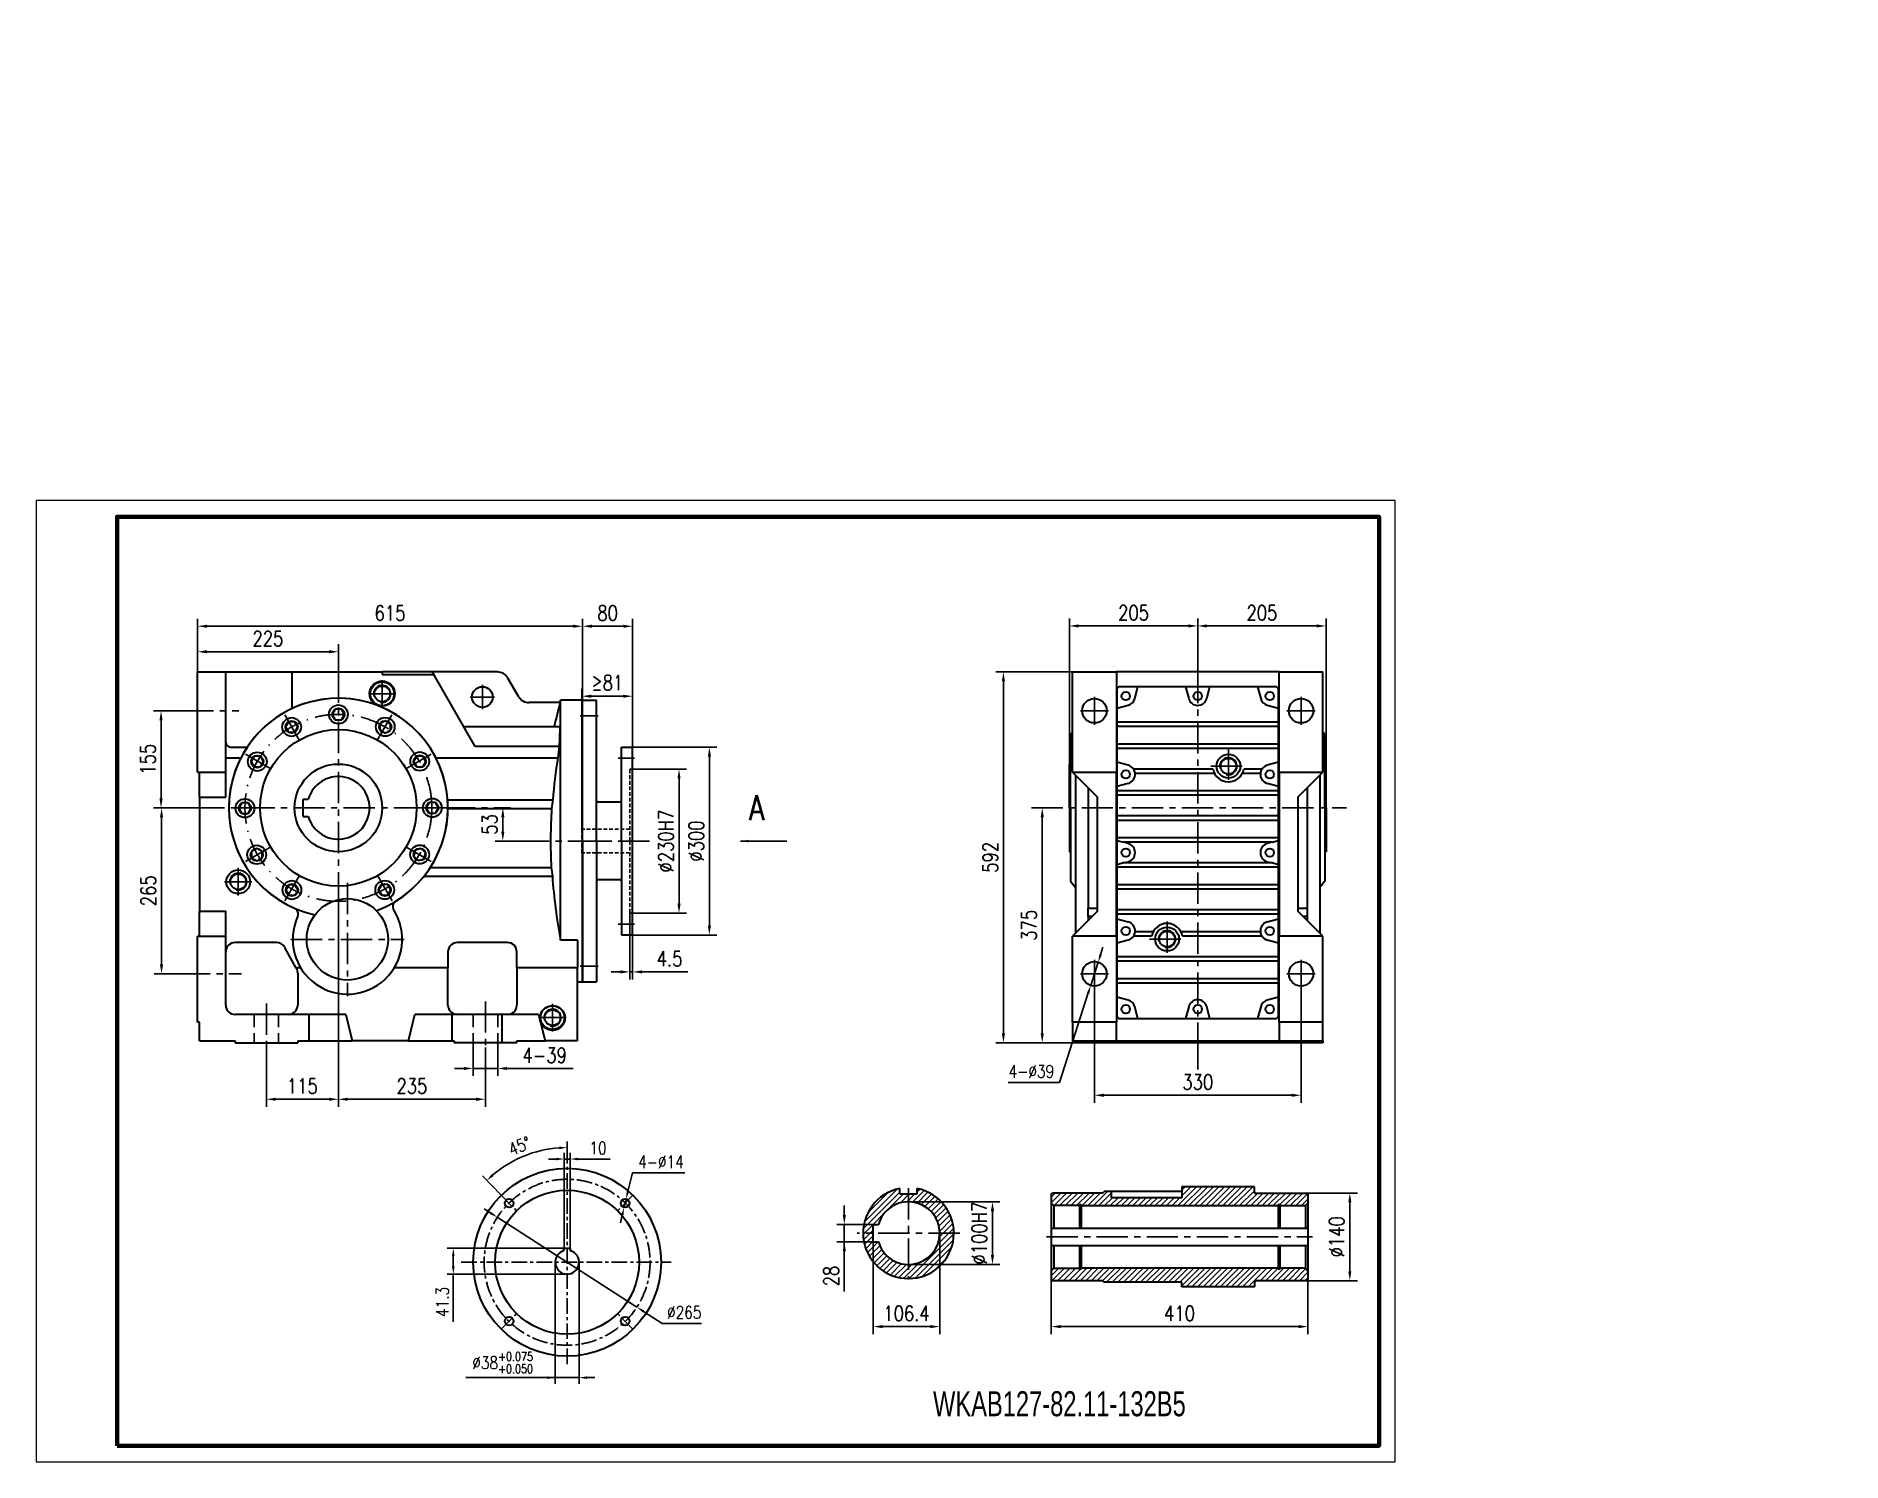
# Model space of a CAD drawing. Header units: millimetres. Extents: x -1466 to 2473, y 1396 to 8593.
# Drawn here: x -411 to 2473, y 1396 to 3673 of the extents above; entities outside this region: 1.
import ezdxf

# ---------------------------------------------------------------- set-up
doc = ezdxf.new("R2010")
doc.units = ezdxf.units.MM
doc.header["$LTSCALE"] = 40
for name, pattern in [('ACAD_ISO10W100', [18.5, 12, -3, 0.5, -3]), ('CENTER', [2, 1.25, -0.25, 0.25, -0.25]), ('DASHED', [0.75, 0.5, -0.25]), ('EB_DASHDOT', [39, 30, -3, 3, -3])]:
    doc.linetypes.add(name, pattern=pattern)
doc.layers.get('0').update_dxf_attribs({"lineweight": 35})
for name, color, linetype, lineweight in [('1轮廓实线层', 7, 'Continuous', 35), ('CAXA1', 1, 'EB_DASHDOT', 25), ('图眶', 5, 'Continuous', 80), ('细实线', 4, 'Continuous', 20)]:
    doc.layers.add(name, color=color, linetype=linetype, lineweight=lineweight)
for name, color, linetype in [('2细线层', 4, 'Continuous'), ('3中心线层', 1, 'CENTER'), ('4虚线层', 6, 'DASHED'), ('5剖面线层', 2, 'Continuous'), ('7标注层', 4, 'Continuous'), ('CAXA0', 7, 'Continuous')]:
    doc.layers.add(name, color=color, linetype=linetype)
doc.styles.add('PC_TEXTSTYLE', font='romans.shx', dxfattribs={"width": 0.8, "bigfont": 'hzfs.shx'})
doc.styles.get("Standard").update_dxf_attribs({"font": 'thenor.shx', "width": 0.707, "bigfont": 'hztxt.shx'})
doc.styles.add('TH_GBDIM', font='romans.shx', dxfattribs={"width": 0.8, "bigfont": 'gbcbig.shx'})
doc.dimstyles.new('TH_GBDIM', dxfattribs={"dimscale": 3.5, "dimtxt": 4, "dimasz": 2.5, "dimexe": 2, "dimexo": 0, "dimgap": 1.5, "dimtad": 1, "dimdec": 1, "dimdsep": 46, "dimtxsty": 'TH_GBDIM', "dimcen": 2.5, "dimclrd": 130, "dimclre": 130, "dimclrt": 3, "dimadec": 0, "dimazin": 0, "dimtfac": 0.714286, "dimtdec": 1, "dimtmove": 0, "dimatfit": 3, "dimfxl": 1, "dimtolj": 1, "dimtzin": 0, "dimlwd": -1, "dimlwe": -1, "dimarcsym": 0})

msp = doc.modelspace()

# ---------------------------------------------------------------- texts
at = {"layer": '2细线层', "insert": (727.04, 2460.64), "char_height": 40, "width": 61.3812, "attachment_point": 1, "style": 'PC_TEXTSTYLE'}
msp.add_mtext('A', dxfattribs=at)
at = {"layer": '4虚线层', "color": 3, "insert": (-1465.97, 8592.95), "char_height": 12.25, "width": 234.6183, "attachment_point": 1, "style": 'TH_GBDIM'}
msp.add_mtext('\\A1;  ', dxfattribs=at)
at = {"layer": '7标注层', "color": 3, "ltscale": 5, "char_height": 14, "width": 11.2, "attachment_point": 1, "style": 'PC_TEXTSTYLE'}
for insert in [(1404.22, 3672.83), (1404.22, 3672.83), (2413.07, 3639.81), (2413.07, 3639.81), (2472.77, 2428.76), (2472.77, 2428.76)]:
    msp.add_mtext('\\Fromans.shx,gbcbig.shx;\\W0.8000000000;\\T1.0000000000;\\o\\l', dxfattribs=dict(at, insert=insert))
at = {"layer": '7标注层', "insert": (1021.17, 1509.07), "char_height": 40, "width": 801.9925, "attachment_point": 1}
msp.add_mtext('{\\fSystem|b0|i0|c134|p34;WKAB127-82.11-132B5\\P}', dxfattribs=at)

# ---------------------------------------------------------------- blocks, each defined once
blk = doc.blocks.new('*D32')
at = {"layer": '7标注层', "color": 130}
for p, q in [((-160.3, 2440.5), (-223, 2440.5)), ((-211, 2425.5), (-211, 2190.5)), ((-153.6, 2175.5), (-223, 2175.5))]:
    blk.add_line(p, q, dxfattribs=at)
for points in [[(-208.5, 2425.5), (-213.5, 2425.5), (-211, 2440.5)], [(-213.5, 2190.5), (-208.5, 2190.5), (-211, 2175.5)]]:
    blk.add_solid(points, dxfattribs=at)
at = {"layer": 'Defpoints', "color": 0}
for p in [(-160.3, 2440.5), (-211, 2175.5), (-153.6, 2175.5)]:
    blk.add_point(p, dxfattribs=at)
at = {"layer": '7标注层', "color": 3, "insert": (-232, 2308), "char_height": 24, "attachment_point": 5, "rotation": 90, "style": 'TH_GBDIM'}
blk.add_mtext('\\A1;265', dxfattribs=at)
blk = doc.blocks.new('*D33')
at = {"layer": '7标注层', "color": 130}
for p, q in [((-178, 2595.5), (-223.8, 2595.5)), ((-211.8, 2580.5), (-211.8, 2455.5)), ((-160.3, 2440.5), (-223.8, 2440.5))]:
    blk.add_line(p, q, dxfattribs=at)
for points in [[(-209.3, 2580.5), (-214.3, 2580.5), (-211.8, 2595.5)], [(-214.3, 2455.5), (-209.3, 2455.5), (-211.8, 2440.5)]]:
    blk.add_solid(points, dxfattribs=at)
at = {"layer": 'Defpoints', "color": 0}
for p in [(-178, 2595.5), (-211.8, 2440.5), (-160.3, 2440.5)]:
    blk.add_point(p, dxfattribs=at)
at = {"layer": '7标注层', "color": 3, "insert": (-232.8, 2518), "char_height": 24, "attachment_point": 5, "rotation": 90, "style": 'TH_GBDIM'}
blk.add_mtext('\\A1;155', dxfattribs=at)
blk = doc.blocks.new('*D34')
at = {"layer": '7标注层', "color": 130}
for p, q in [((-153.6, 2657.5), (-153.6, 2701.8)), ((-138.6, 2689.8), (56.4, 2689.8)), ((71.4, 2657.5), (71.4, 2701.8))]:
    blk.add_line(p, q, dxfattribs=at)
for points in [[(-138.6, 2692.3), (-138.6, 2687.3), (-153.6, 2689.8)], [(56.4, 2687.3), (56.4, 2692.3), (71.4, 2689.8)]]:
    blk.add_solid(points, dxfattribs=at)
at = {"layer": 'Defpoints', "color": 0}
for p in [(71.4, 2689.8), (-153.6, 2657.5), (71.4, 2657.5)]:
    blk.add_point(p, dxfattribs=at)
at = {"layer": '7标注层', "color": 3, "insert": (-41.1, 2710.8), "char_height": 24, "attachment_point": 5, "style": 'TH_GBDIM'}
blk.add_mtext('\\A1;225', dxfattribs=at)
blk = doc.blocks.new('*D37')
at = {"layer": '7标注层', "color": 130}
for p, q in [((1239, 2510.5), (1239, 2743)), ((1444, 2657.5), (1444, 2743)), ((1254, 2731), (1429, 2731))]:
    blk.add_line(p, q, dxfattribs=at)
for points in [[(1254, 2733.5), (1254, 2728.5), (1239, 2731)], [(1429, 2728.5), (1429, 2733.5), (1444, 2731)]]:
    blk.add_solid(points, dxfattribs=at)
at = {"layer": 'Defpoints', "color": 0}
for p in [(1444, 2731), (1444, 2657.5), (1239, 2510.5)]:
    blk.add_point(p, dxfattribs=at)
at = {"layer": '7标注层', "color": 3, "insert": (1341.5, 2752), "char_height": 24, "attachment_point": 5, "style": 'TH_GBDIM'}
blk.add_mtext('\\A1;205', dxfattribs=at)
blk = doc.blocks.new('*D36')
at = {"layer": '7标注层', "color": 130}
for p, q in [((1444, 2657.5), (1444, 2743)), ((1649, 2510.5), (1649, 2743)), ((1459, 2731), (1634, 2731))]:
    blk.add_line(p, q, dxfattribs=at)
for points in [[(1459, 2733.5), (1459, 2728.5), (1444, 2731)], [(1634, 2728.5), (1634, 2733.5), (1649, 2731)]]:
    blk.add_solid(points, dxfattribs=at)
at = {"layer": 'Defpoints', "color": 0}
for p in [(1649, 2731), (1444, 2657.5), (1649, 2510.5)]:
    blk.add_point(p, dxfattribs=at)
at = {"layer": '7标注层', "color": 3, "insert": (1546.5, 2752), "char_height": 24, "attachment_point": 5, "style": 'TH_GBDIM'}
blk.add_mtext('\\A1;205', dxfattribs=at)
blk = doc.blocks.new('*D45')
at = {"layer": '7标注层', "color": 130}
for p, q in [((324.5, 2440.5), (346.1, 2440.5)), ((334.1, 2425.5), (334.1, 2402.5)), ((358.1, 2387.5), (322.1, 2387.5))]:
    blk.add_line(p, q, dxfattribs=at)
for points in [[(336.6, 2425.5), (331.6, 2425.5), (334.1, 2440.5)], [(331.6, 2402.5), (336.6, 2402.5), (334.1, 2387.5)]]:
    blk.add_solid(points, dxfattribs=at)
at = {"layer": 'Defpoints', "color": 0}
for p in [(324.5, 2440.5), (334.1, 2387.5), (358.1, 2387.5)]:
    blk.add_point(p, dxfattribs=at)
at = {"layer": '7标注层', "color": 3, "insert": (313.1, 2414), "char_height": 24, "attachment_point": 5, "rotation": 90, "style": 'TH_GBDIM'}
blk.add_mtext('\\A1;53', dxfattribs=at)
blk = doc.blocks.new('*D46')
at = {"layer": '7标注层', "color": 130}
for p, q in [((-153.6, 2657.5), (-153.6, 2742.5)), ((461.4, 2612.5), (461.4, 2742.5)), ((-138.6, 2730.5), (446.4, 2730.5))]:
    blk.add_line(p, q, dxfattribs=at)
for points in [[(-138.6, 2733), (-138.6, 2728), (-153.6, 2730.5)], [(446.4, 2728), (446.4, 2733), (461.4, 2730.5)]]:
    blk.add_solid(points, dxfattribs=at)
at = {"layer": 'Defpoints', "color": 0}
for p in [(461.4, 2730.5), (-153.6, 2657.5), (461.4, 2612.5)]:
    blk.add_point(p, dxfattribs=at)
at = {"layer": '7标注层', "color": 3, "insert": (153.9, 2751.5), "char_height": 24, "attachment_point": 5, "style": 'TH_GBDIM'}
blk.add_mtext('\\A1;615', dxfattribs=at)
blk = doc.blocks.new('*D62')
at = {"layer": '7标注层', "color": 130}
for p, q in [((1279, 2162), (1279, 1969.6)), ((1609, 2153.5), (1609, 1969.6)), ((1594, 1981.6), (1294, 1981.6))]:
    blk.add_line(p, q, dxfattribs=at)
for points in [[(1294, 1984.1), (1294, 1979.1), (1279, 1981.6)], [(1594, 1979.1), (1594, 1984.1), (1609, 1981.6)]]:
    blk.add_solid(points, dxfattribs=at)
at = {"layer": 'Defpoints', "color": 0}
for p in [(1279, 2162), (1609, 2153.5), (1279, 1981.6)]:
    blk.add_point(p, dxfattribs=at)
at = {"layer": '7标注层', "color": 3, "insert": (1444, 2002.6), "char_height": 24, "attachment_point": 5, "style": 'TH_GBDIM'}
blk.add_mtext('\\A1;330', dxfattribs=at)
blk = doc.blocks.new('*D74')
at = {"layer": '7标注层', "color": 130}
for p, q in [((71.4, 2288), (71.4, 1963.2)), ((-43.6, 2065.5), (-43.6, 1963.2)), ((-28.6, 1975.2), (56.4, 1975.2))]:
    blk.add_line(p, q, dxfattribs=at)
for points in [[(-28.6, 1977.7), (-28.6, 1972.7), (-43.6, 1975.2)], [(56.4, 1972.7), (56.4, 1977.7), (71.4, 1975.2)]]:
    blk.add_solid(points, dxfattribs=at)
at = {"layer": 'Defpoints', "color": 0}
for p in [(71.4, 2288), (-43.6, 2065.5), (71.4, 1975.2)]:
    blk.add_point(p, dxfattribs=at)
at = {"layer": '7标注层', "color": 3, "insert": (13.9, 1996.2), "char_height": 24, "attachment_point": 5, "style": 'TH_GBDIM'}
blk.add_mtext('\\A1;115', dxfattribs=at)
blk = doc.blocks.new('*D75')
at = {"layer": '7标注层', "color": 130}
for p, q in [((71.4, 2288), (71.4, 1963.2)), ((306.4, 2057.8), (306.4, 1963.2)), ((86.4, 1975.2), (291.4, 1975.2))]:
    blk.add_line(p, q, dxfattribs=at)
for points in [[(86.4, 1977.7), (86.4, 1972.7), (71.4, 1975.2)], [(291.4, 1972.7), (291.4, 1977.7), (306.4, 1975.2)]]:
    blk.add_solid(points, dxfattribs=at)
at = {"layer": 'Defpoints', "color": 0}
for p in [(71.4, 2288), (306.4, 2057.8), (306.4, 1975.2)]:
    blk.add_point(p, dxfattribs=at)
at = {"layer": '7标注层', "color": 3, "insert": (188.9, 1996.2), "char_height": 24, "attachment_point": 5, "style": 'TH_GBDIM'}
blk.add_mtext('\\A1;235', dxfattribs=at)
blk = doc.blocks.new('*D155')
at = {"layer": '7标注层', "color": 130}
for p, q in [((286.9, 2065.5), (286.9, 2012.4)), ((325.9, 2065.5), (325.9, 2012.4)), ((271.9, 2024.4), (256.9, 2024.4)), ((286.9, 2024.4), (325.9, 2024.4)), ((340.9, 2024.4), (446.2, 2024.4))]:
    blk.add_line(p, q, dxfattribs=at)
for points in [[(271.9, 2021.9), (271.9, 2026.9), (286.9, 2024.4)], [(340.9, 2026.9), (340.9, 2021.9), (325.9, 2024.4)]]:
    blk.add_solid(points, dxfattribs=at)
at = {"layer": 'Defpoints', "color": 0}
for p in [(286.9, 2065.5), (325.9, 2065.5), (325.9, 2024.4)]:
    blk.add_point(p, dxfattribs=at)
at = {"layer": '7标注层', "color": 3, "insert": (401, 2045.4), "char_height": 24, "attachment_point": 5, "style": 'TH_GBDIM'}
blk.add_mtext('\\A1;4-39{}{{\\H0.7x;}{}}', dxfattribs=at)
blk = doc.blocks.new('*D157')
at = {"layer": '7标注层', "color": 130}
for p, q in [((1244, 2657.5), (1121.6, 2657.5)), ((1133.6, 2642.5), (1133.6, 2080.5)), ((1244, 2065.5), (1121.6, 2065.5))]:
    blk.add_line(p, q, dxfattribs=at)
for points in [[(1136.1, 2642.5), (1131.1, 2642.5), (1133.6, 2657.5)], [(1131.1, 2080.5), (1136.1, 2080.5), (1133.6, 2065.5)]]:
    blk.add_solid(points, dxfattribs=at)
at = {"layer": 'Defpoints', "color": 0}
for p in [(1244, 2657.5), (1133.6, 2065.5), (1244, 2065.5)]:
    blk.add_point(p, dxfattribs=at)
at = {"layer": '7标注层', "color": 3, "insert": (1112.6, 2361.5), "char_height": 24, "attachment_point": 5, "rotation": 90, "style": 'TH_GBDIM'}
blk.add_mtext('\\A1;592', dxfattribs=at)
blk = doc.blocks.new('*D158')
at = {"layer": '7标注层', "color": 130}
for p, q in [((1178.6, 2440.5), (1207.6, 2440.5)), ((1195.6, 2425.5), (1195.6, 2080.5)), ((1245, 2065.5), (1183.6, 2065.5))]:
    blk.add_line(p, q, dxfattribs=at)
for points in [[(1198.1, 2425.5), (1193.1, 2425.5), (1195.6, 2440.5)], [(1193.1, 2080.5), (1198.1, 2080.5), (1195.6, 2065.5)]]:
    blk.add_solid(points, dxfattribs=at)
at = {"layer": 'Defpoints', "color": 0}
for p in [(1178.6, 2440.5), (1195.6, 2065.5), (1245, 2065.5)]:
    blk.add_point(p, dxfattribs=at)
at = {"layer": '7标注层', "color": 3, "insert": (1174.6, 2253), "char_height": 24, "attachment_point": 5, "rotation": 90, "style": 'TH_GBDIM'}
blk.add_mtext('\\A1;375', dxfattribs=at)
blk = doc.blocks.new('*D191')
at = {"layer": '7标注层', "color": 130, "ltscale": 7}
for p, q in [((879.5, 1790.5), (879.5, 1805.5)), ((934, 1775.5), (867.5, 1775.5)), ((879.5, 1775.5), (879.5, 1747.5)), ((933.6, 1747.5), (867.5, 1747.5)), ((879.5, 1747.5), (879.5, 1668.4)), ((879.5, 1732.5), (879.5, 1717.5))]:
    blk.add_line(p, q, dxfattribs=at)
at = {"layer": '7标注层', "color": 130}
for points in [[(877, 1790.5), (882, 1790.5), (879.5, 1775.5)], [(882, 1732.5), (877, 1732.5), (879.5, 1747.5)]]:
    blk.add_solid(points, dxfattribs=at)
at = {"layer": 'Defpoints', "color": 0}
for p in [(934, 1775.5), (879.5, 1747.5), (933.6, 1747.5)]:
    blk.add_point(p, dxfattribs=at)
at = {"layer": '7标注层', "color": 3, "insert": (858.5, 1692.9), "char_height": 24, "attachment_point": 5, "rotation": 90, "style": 'TH_GBDIM'}
blk.add_mtext('\\A1;28{}{}', dxfattribs=at)
blk = doc.blocks.new('*D192')
at = {"layer": '7标注层', "color": 130}
for p, q in [((982, 1811.5), (1128.1, 1811.5)), ((1116.1, 1796.5), (1116.1, 1726.5)), ((982, 1711.5), (1128.1, 1711.5))]:
    blk.add_line(p, q, dxfattribs=at)
for points in [[(1118.6, 1796.5), (1113.6, 1796.5), (1116.1, 1811.5)], [(1113.6, 1726.5), (1118.6, 1726.5), (1116.1, 1711.5)]]:
    blk.add_solid(points, dxfattribs=at)
at = {"layer": 'Defpoints', "color": 0}
for p in [(982, 1811.5), (982, 1711.5), (1116.1, 1711.5)]:
    blk.add_point(p, dxfattribs=at)
at = {"layer": '7标注层', "color": 3, "insert": (1095.1, 1761.5), "char_height": 24, "attachment_point": 5, "rotation": 90, "style": 'TH_GBDIM'}
blk.add_mtext('\\A1;%%c100{}{H7}', dxfattribs=at)
blk = doc.blocks.new('*D270')
at = {"layer": '7标注层', "color": 130}
for p, q in [((1032, 1761.5), (1032, 1600.2)), ((925.6, 1748.4), (925.6, 1600.2)), ((940.6, 1612.2), (1017, 1612.2))]:
    blk.add_line(p, q, dxfattribs=at)
for points in [[(940.6, 1614.7), (940.6, 1609.7), (925.6, 1612.2)], [(1017, 1609.7), (1017, 1614.7), (1032, 1612.2)]]:
    blk.add_solid(points, dxfattribs=at)
at = {"layer": 'Defpoints', "color": 0}
for p in [(1032, 1761.5), (925.6, 1748.4), (1032, 1612.2)]:
    blk.add_point(p, dxfattribs=at)
at = {"layer": '7标注层', "color": 3, "insert": (978.8, 1633.2), "char_height": 24, "attachment_point": 5, "style": 'TH_GBDIM'}
blk.add_mtext('\\A1;106.4{}{{\\H0.7x;}{}}', dxfattribs=at)
blk = doc.blocks.new('*D194')
at = {"layer": '7标注层', "color": 130}
for p, q in [((1617.9, 1825.5), (1698.9, 1825.5)), ((1686.9, 1810.5), (1686.9, 1700.5)), ((1617.9, 1685.5), (1698.9, 1685.5))]:
    blk.add_line(p, q, dxfattribs=at)
for points in [[(1689.4, 1810.5), (1684.4, 1810.5), (1686.9, 1825.5)], [(1684.4, 1700.5), (1689.4, 1700.5), (1686.9, 1685.5)]]:
    blk.add_solid(points, dxfattribs=at)
at = {"layer": 'Defpoints', "color": 0}
for p in [(1617.9, 1825.5), (1617.9, 1685.5), (1686.9, 1685.5)]:
    blk.add_point(p, dxfattribs=at)
at = {"layer": '7标注层', "color": 3, "insert": (1665.9, 1755.5), "char_height": 24, "attachment_point": 5, "rotation": 90, "style": 'TH_GBDIM'}
blk.add_mtext('\\A1;%%c140{}{}', dxfattribs=at)
blk = doc.blocks.new('*D195')
at = {"layer": '7标注层', "color": 130}
for p, q in [((1209.9, 1687.5), (1209.9, 1600.2)), ((1619.9, 1687.5), (1619.9, 1600.2)), ((1224.9, 1612.2), (1604.9, 1612.2))]:
    blk.add_line(p, q, dxfattribs=at)
for points in [[(1224.9, 1614.7), (1224.9, 1609.7), (1209.9, 1612.2)], [(1604.9, 1609.7), (1604.9, 1614.7), (1619.9, 1612.2)]]:
    blk.add_solid(points, dxfattribs=at)
at = {"layer": 'Defpoints', "color": 0}
for p in [(1209.9, 1687.5), (1619.9, 1687.5), (1619.9, 1612.2)]:
    blk.add_point(p, dxfattribs=at)
at = {"layer": '7标注层', "color": 3, "insert": (1414.9, 1633.2), "char_height": 24, "attachment_point": 5, "style": 'TH_GBDIM'}
blk.add_mtext('\\A1;410{}{}', dxfattribs=at)
blk = doc.blocks.new('*U222')
at = {"layer": '1轮廓实线层'}
for p, q in [((-4.9, 8.5), (-9.8, 0)), ((4.9, 8.5), (-4.9, 8.5)), ((9.8, 0), (4.9, 8.5)), ((4.9, -8.5), (9.8, 0)), ((-9.8, 0), (-4.9, -8.5)), ((-4.9, -8.5), (4.9, -8.5))]:
    blk.add_line(p, q, dxfattribs=at)
for radius in [15, 9.81]:
    blk.add_circle((0, 0), radius, dxfattribs=at)
blk = doc.blocks.new('*U223')
at = {"layer": '1轮廓实线层'}
for p, q in [((-4.9, 8.5), (-9.8, 0)), ((4.9, 8.5), (-4.9, 8.5)), ((9.8, 0), (4.9, 8.5)), ((4.9, -8.5), (9.8, 0)), ((-9.8, 0), (-4.9, -8.5)), ((-4.9, -8.5), (4.9, -8.5))]:
    blk.add_line(p, q, dxfattribs=at)
for radius in [15, 9.81]:
    blk.add_circle((0, 0), radius, dxfattribs=at)
blk = doc.blocks.new('*U224')
at = {"layer": '1轮廓实线层'}
for p, q in [((0, 9.8), (-8.5, 4.9)), ((-8.5, 4.9), (-8.5, -4.9)), ((8.5, 4.9), (0, 9.8)), ((8.5, -4.9), (8.5, 4.9)), ((-8.5, -4.9), (0, -9.8)), ((0, -9.8), (8.5, -4.9))]:
    blk.add_line(p, q, dxfattribs=at)
for radius in [15, 9.81]:
    blk.add_circle((0, 0), radius, dxfattribs=at)
blk = doc.blocks.new('*U225')
at = {"layer": '1轮廓实线层'}
for p, q in [((-4.9, 8.5), (-9.8, 0)), ((4.9, 8.5), (-4.9, 8.5)), ((9.8, 0), (4.9, 8.5)), ((4.9, -8.5), (9.8, 0)), ((-9.8, 0), (-4.9, -8.5)), ((-4.9, -8.5), (4.9, -8.5))]:
    blk.add_line(p, q, dxfattribs=at)
for radius in [15, 9.81]:
    blk.add_circle((0, 0), radius, dxfattribs=at)
blk = doc.blocks.new('*U226')
at = {"layer": '1轮廓实线层'}
for p, q in [((-4.9, 8.5), (-9.8, 0)), ((4.9, 8.5), (-4.9, 8.5)), ((9.8, 0), (4.9, 8.5)), ((4.9, -8.5), (9.8, 0)), ((-9.8, 0), (-4.9, -8.5)), ((-4.9, -8.5), (4.9, -8.5))]:
    blk.add_line(p, q, dxfattribs=at)
for radius in [15, 9.81]:
    blk.add_circle((0, 0), radius, dxfattribs=at)
blk = doc.blocks.new('*U227')
at = {"layer": '1轮廓实线层'}
for p, q in [((-7.1, 6.8), (-9.4, -2.8)), ((2.3, 9.5), (-7.1, 6.8)), ((9.4, 2.8), (2.3, 9.5)), ((7.1, -6.8), (9.4, 2.8)), ((-9.4, -2.8), (-2.3, -9.5)), ((-2.3, -9.5), (7.1, -6.8))]:
    blk.add_line(p, q, dxfattribs=at)
for radius in [15, 9.81]:
    blk.add_circle((0, 0), radius, dxfattribs=at)
blk = doc.blocks.new('*U228')
at = {"layer": '1轮廓实线层'}
for p, q in [((-4.9, 8.5), (-9.8, 0)), ((4.9, 8.5), (-4.9, 8.5)), ((9.8, 0), (4.9, 8.5)), ((4.9, -8.5), (9.8, 0)), ((-9.8, 0), (-4.9, -8.5)), ((-4.9, -8.5), (4.9, -8.5))]:
    blk.add_line(p, q, dxfattribs=at)
for radius in [15, 9.81]:
    blk.add_circle((0, 0), radius, dxfattribs=at)
blk = doc.blocks.new('*U229')
at = {"layer": '1轮廓实线层'}
for p, q in [((-4.9, 8.5), (-9.8, 0)), ((4.9, 8.5), (-4.9, 8.5)), ((9.8, 0), (4.9, 8.5)), ((4.9, -8.5), (9.8, 0)), ((-9.8, 0), (-4.9, -8.5)), ((-4.9, -8.5), (4.9, -8.5))]:
    blk.add_line(p, q, dxfattribs=at)
for radius in [15, 9.81]:
    blk.add_circle((0, 0), radius, dxfattribs=at)
blk = doc.blocks.new('*U230')
at = {"layer": '1轮廓实线层'}
for p, q in [((-8.2, 5.4), (-8.7, -4.4)), ((0.5, 9.8), (-8.2, 5.4)), ((8.7, 4.4), (0.5, 9.8)), ((8.2, -5.4), (8.7, 4.4)), ((-8.7, -4.4), (-0.5, -9.8)), ((-0.5, -9.8), (8.2, -5.4))]:
    blk.add_line(p, q, dxfattribs=at)
for radius in [15, 9.81]:
    blk.add_circle((0, 0), radius, dxfattribs=at)
blk = doc.blocks.new('*U231')
at = {"layer": '1轮廓实线层'}
for p, q in [((-4.9, 8.5), (-9.8, 0)), ((4.9, 8.5), (-4.9, 8.5)), ((9.8, 0), (4.9, 8.5)), ((4.9, -8.5), (9.8, 0)), ((-9.8, 0), (-4.9, -8.5)), ((-4.9, -8.5), (4.9, -8.5))]:
    blk.add_line(p, q, dxfattribs=at)
for radius in [15, 9.81]:
    blk.add_circle((0, 0), radius, dxfattribs=at)
blk = doc.blocks.new('*U232')
at = {"layer": '1轮廓实线层'}
for p, q in [((-4.9, 8.5), (-9.8, 0)), ((4.9, 8.5), (-4.9, 8.5)), ((9.8, 0), (4.9, 8.5)), ((4.9, -8.5), (9.8, 0)), ((-9.8, 0), (-4.9, -8.5)), ((-4.9, -8.5), (4.9, -8.5))]:
    blk.add_line(p, q, dxfattribs=at)
for radius in [15, 9.81]:
    blk.add_circle((0, 0), radius, dxfattribs=at)
blk = doc.blocks.new('*D301')
at = {"layer": '2细线层', "color": 130}
for p, q in [((1285, 2194.1), (1273, 2157)), ((1288.8, 2206), (1292.6, 2217.9)), ((1223.2, 2002.2), (1269.2, 2145.1)), ((1141, 2002.2), (1223.2, 2002.2))]:
    blk.add_line(p, q, dxfattribs=at)
for points in [[(1286.8, 2206.6), (1290.8, 2205.4), (1285, 2194.1)], [(1271.1, 2144.4), (1267.2, 2145.7), (1273, 2157)]]:
    blk.add_solid(points, dxfattribs=at)
at = {"layer": 'Defpoints', "color": 0}
for p in [(1285, 2194.1), (1273, 2157)]:
    blk.add_point(p, dxfattribs=at)
at = {"layer": '2细线层', "color": 3, "insert": (1178.3, 2019.7), "char_height": 20, "attachment_point": 5, "style": 'TH_GBDIM'}
blk.add_mtext('\\A1;4-∅39{}{{\\H0.7x;}{}}', dxfattribs=at)
blk = doc.blocks.new('*D314')
at = {"layer": '7标注层', "color": 130}
for p, q in [((431.8, 1737.3), (245, 1737.3)), ((255, 1724.8), (255, 1708.5)), ((436.8, 1696), (245, 1696)), ((255, 1696), (255, 1619.7))]:
    blk.add_line(p, q, dxfattribs=at)
for points in [[(257.1, 1724.8), (252.9, 1724.8), (255, 1737.3)], [(252.9, 1708.5), (257.1, 1708.5), (255, 1696)]]:
    blk.add_solid(points, dxfattribs=at)
at = {"layer": 'Defpoints', "color": 0}
for p in [(431.8, 1737.3), (255, 1696), (436.8, 1696)]:
    blk.add_point(p, dxfattribs=at)
at = {"layer": '7标注层', "color": 3, "insert": (237.5, 1651.6), "char_height": 20, "attachment_point": 5, "rotation": 90, "style": 'TH_GBDIM'}
blk.add_mtext('\\A1;41.3{}{{\\H0.7x;}{}}', dxfattribs=at)
blk = doc.blocks.new('*D315')
at = {"layer": '7标注层', "color": 130}
for p, q in [((419.3, 1879.8), (406.8, 1879.8)), ((431.8, 1737.3), (431.8, 1889.8)), ((431.8, 1879.8), (441.8, 1879.8)), ((441.8, 1737.3), (441.8, 1889.8)), ((454.3, 1879.8), (505.4, 1879.8))]:
    blk.add_line(p, q, dxfattribs=at)
for points in [[(419.3, 1877.7), (419.3, 1881.9), (431.8, 1879.8)], [(454.3, 1881.9), (454.3, 1877.7), (441.8, 1879.8)]]:
    blk.add_solid(points, dxfattribs=at)
at = {"layer": 'Defpoints', "color": 0}
for p in [(441.8, 1879.8), (431.8, 1737.3), (441.8, 1737.3)]:
    blk.add_point(p, dxfattribs=at)
at = {"layer": '7标注层', "color": 3, "insert": (486.1, 1897.3), "char_height": 20, "attachment_point": 5, "style": 'TH_GBDIM'}
blk.add_mtext('\\A1;10', dxfattribs=at)
blk = doc.blocks.new('*D316')
at = {"layer": '7标注层', "color": 130}
for p, q in [((541.1, 1857.8), (533.9, 1828.1)), ((624.8, 1857.8), (541.1, 1857.8)), ((524.7, 1790.2), (521.8, 1778.1)), ((527.7, 1802.4), (530.9, 1816))]:
    blk.add_line(p, q, dxfattribs=at)
for points in [[(531.9, 1828.6), (535.9, 1827.6), (530.9, 1816)], [(526.7, 1789.7), (522.7, 1790.7), (527.7, 1802.4)]]:
    blk.add_solid(points, dxfattribs=at)
at = {"layer": 'Defpoints', "color": 0}
for p in [(527.7, 1802.4), (530.9, 1816)]:
    blk.add_point(p, dxfattribs=at)
at = {"layer": '7标注层', "color": 3, "insert": (586.7, 1875.3), "char_height": 20, "attachment_point": 5, "style": 'TH_GBDIM'}
blk.add_mtext('\\A1;4-∅14', dxfattribs=at)
blk = doc.blocks.new('_Closed')
at = {"color": 0, "linetype": 'ByBlock', "lineweight": -2}
for p, q in [((-1, 0.17), (0, 0)), ((-1, 0.17), (-1, -0.17)), ((0, 0), (-1, -0.17)), ((0, 0), (-1, 0))]:
    blk.add_line(p, q, dxfattribs=at)
blk = doc.blocks.new('*D317')
at = {"layer": '7标注层', "color": 130}
for p, q in [((314.8, 1793.4), (304.3, 1800.2)), ((325.3, 1786.7), (548.2, 1643.3)), ((588.4, 1617.4), (558.7, 1636.5)), ((651.6, 1617.4), (588.4, 1617.4))]:
    blk.add_line(p, q, dxfattribs=at)
for points in [[(313.7, 1791.7), (316, 1795.2), (325.3, 1786.7)], [(559.8, 1638.3), (557.6, 1634.8), (548.2, 1643.3)]]:
    blk.add_solid(points, dxfattribs=at)
at = {"layer": 'Defpoints', "color": 0}
for p in [(325.3, 1786.7), (548.2, 1643.3)]:
    blk.add_point(p, dxfattribs=at)
at = {"layer": '7标注层', "color": 3, "insert": (623.8, 1634.9), "char_height": 20, "attachment_point": 5, "style": 'TH_GBDIM'}
blk.add_mtext('\\A1;∅265', dxfattribs=at)
blk = doc.blocks.new('*D318')
at = {"layer": '7标注层', "color": 130}
for p, q in [((417.8, 1715), (417.8, 1520.7)), ((455.8, 1715), (455.8, 1520.7)), ((417.8, 1530.7), (274.8, 1530.7)), ((405.3, 1530.7), (392.8, 1530.7)), ((417.8, 1530.7), (455.8, 1530.7)), ((468.3, 1530.7), (480.8, 1530.7))]:
    blk.add_line(p, q, dxfattribs=at)
for points in [[(405.3, 1528.6), (405.3, 1532.8), (417.8, 1530.7)], [(468.3, 1532.8), (468.3, 1528.6), (455.8, 1530.7)]]:
    blk.add_solid(points, dxfattribs=at)
at = {"layer": 'Defpoints', "color": 0}
for p in [(417.8, 1715), (455.8, 1715), (455.8, 1530.7)]:
    blk.add_point(p, dxfattribs=at)
at = {"layer": '7标注层', "color": 3, "insert": (333.8, 1554.6), "char_height": 20, "attachment_point": 5, "style": 'TH_GBDIM'}
blk.add_mtext('\\A1;%%c38{}{{\\H0.7x;{\\S+0.075^ +0.050;}}{}}', dxfattribs=at)
blk = doc.blocks.new('*D319')
at = {"layer": '7标注层', "color": 130}
for p, q in [((436.8, 1875.5), (436.8, 1908)), ((331.6, 1822), (301.5, 1852.7))]:
    blk.add_line(p, q, dxfattribs=at)
blk.add_arc((436.8, 1715), 183.1, 93.9131, 130.5806, dxfattribs=at)
for points in [[(424.4, 1895.5), (424.2, 1899.7), (436.8, 1898)], [(316.3, 1855.6), (319.1, 1852.5), (308.5, 1845.6)]]:
    blk.add_solid(points, dxfattribs=at)
at = {"layer": 'Defpoints', "color": 0}
for p in [(389.9, 1891.9), (436.8, 1875.5), (331.6, 1822), (358.5, 1794.7), (436.8, 1552.4)]:
    blk.add_point(p, dxfattribs=at)
at = {"layer": '7标注层', "color": 3, "insert": (360.8, 1900.6), "char_height": 20, "attachment_point": 5, "rotation": 22.2468, "style": 'TH_GBDIM'}
blk.add_mtext('45%%d', dxfattribs=at)
blk = doc.blocks.new('*D320')
at = {"layer": '7标注层', "color": 130}
for p, q in [((541.4, 2537.5), (676, 2537.5)), ((664, 2252.5), (664, 2522.5)), ((541.4, 2237.5), (676, 2237.5))]:
    blk.add_line(p, q, dxfattribs=at)
for points in [[(666.5, 2522.5), (661.5, 2522.5), (664, 2537.5)], [(661.5, 2252.5), (666.5, 2252.5), (664, 2237.5)]]:
    blk.add_solid(points, dxfattribs=at)
at = {"layer": 'Defpoints', "color": 0}
for p in [(541.4, 2537.5), (664, 2537.5), (541.4, 2237.5)]:
    blk.add_point(p, dxfattribs=at)
at = {"layer": '7标注层', "color": 3, "insert": (643, 2387.5), "char_height": 24, "attachment_point": 5, "rotation": 90, "style": 'TH_GBDIM'}
blk.add_mtext('\\A1;%%c300', dxfattribs=at)
blk = doc.blocks.new('*D321')
at = {"layer": '7标注层', "color": 130}
for p, q in [((541.4, 2502.5), (627.5, 2502.5)), ((615.5, 2487.5), (615.5, 2287.5)), ((541.4, 2272.5), (627.5, 2272.5))]:
    blk.add_line(p, q, dxfattribs=at)
for points in [[(618, 2487.5), (613, 2487.5), (615.5, 2502.5)], [(613, 2287.5), (618, 2287.5), (615.5, 2272.5)]]:
    blk.add_solid(points, dxfattribs=at)
at = {"layer": 'Defpoints', "color": 0}
for p in [(541.4, 2502.5), (541.4, 2272.5), (615.5, 2272.5)]:
    blk.add_point(p, dxfattribs=at)
at = {"layer": '7标注层', "color": 3, "insert": (594.5, 2387.5), "char_height": 24, "attachment_point": 5, "rotation": 90, "style": 'TH_GBDIM'}
blk.add_mtext('\\A1;%%c230H7', dxfattribs=at)
blk = doc.blocks.new('*D322')
at = {"layer": '7标注层', "color": 130}
for p, q in [((461.4, 2612.5), (461.4, 2742.5)), ((541.4, 2537.5), (541.4, 2742.5)), ((476.4, 2730.5), (526.4, 2730.5))]:
    blk.add_line(p, q, dxfattribs=at)
for points in [[(476.4, 2733), (476.4, 2728), (461.4, 2730.5)], [(526.4, 2728), (526.4, 2733), (541.4, 2730.5)]]:
    blk.add_solid(points, dxfattribs=at)
at = {"layer": 'Defpoints', "color": 0}
for p in [(541.4, 2730.5), (461.4, 2612.5), (541.4, 2537.5)]:
    blk.add_point(p, dxfattribs=at)
at = {"layer": '7标注层', "color": 3, "insert": (501.4, 2751.5), "char_height": 24, "attachment_point": 5, "style": 'TH_GBDIM'}
blk.add_mtext('\\A1;80', dxfattribs=at)
blk = doc.blocks.new('*D325')
at = {"layer": '7标注层', "color": 130}
for p, q in [((536.9, 2274.8), (536.9, 2166.6)), ((541.4, 2237.5), (541.4, 2166.6)), ((521.9, 2178.6), (506.9, 2178.6)), ((536.9, 2178.6), (541.4, 2178.6)), ((556.4, 2178.6), (629.7, 2178.6))]:
    blk.add_line(p, q, dxfattribs=at)
for points in [[(521.9, 2176.1), (521.9, 2181.1), (536.9, 2178.6)], [(556.4, 2181.1), (556.4, 2176.1), (541.4, 2178.6)]]:
    blk.add_solid(points, dxfattribs=at)
at = {"layer": 'Defpoints', "color": 0}
for p in [(536.9, 2274.8), (541.4, 2237.5), (541.4, 2178.6)]:
    blk.add_point(p, dxfattribs=at)
at = {"layer": '7标注层', "color": 3, "insert": (600.5, 2199.6), "char_height": 24, "attachment_point": 5, "style": 'TH_GBDIM'}
blk.add_mtext('\\A1;4.5{}{{\\H0.7x;}{}}', dxfattribs=at)
blk = doc.blocks.new('*D324')
at = {"layer": '7标注层', "color": 130}
for p, q in [((460.4, 2406.5), (460.4, 2630.8)), ((541.4, 2537.5), (541.4, 2630.8)), ((475.4, 2618.8), (526.4, 2618.8))]:
    blk.add_line(p, q, dxfattribs=at)
for points in [[(475.4, 2621.3), (475.4, 2616.3), (460.4, 2618.8)], [(526.4, 2616.3), (526.4, 2621.3), (541.4, 2618.8)]]:
    blk.add_solid(points, dxfattribs=at)
at = {"layer": 'Defpoints', "color": 0}
for p in [(541.4, 2618.8), (541.4, 2537.5), (460.4, 2406.5)]:
    blk.add_point(p, dxfattribs=at)
at = {"layer": '7标注层', "color": 3, "insert": (500.9, 2640.4), "char_height": 24, "attachment_point": 5, "style": 'TH_GBDIM'}
blk.add_mtext('\\A1;≥81{}{{\\H0.7x;}{}}', dxfattribs=at)

# ---------------------------------------------------------------- dimensions: what is measured, and where the dimension line sits
at = {"layer": '2细线层'}
dim = msp.add_diameter_dim_2p(p1=(1284.95, 2194.1), p2=(1273, 2156.98), text='4-<>{}{{\\H0.7x;}{}}', dimstyle='TH_GBDIM', override={"dimscale": 5, "dimtoh": 480, "dimlfac": 1, "dimtix": 0, "dimtofl": 31891, "dimatfit": 0}, dxfattribs=at)
dim.commit()
dim.dimension.update_dxf_attribs({"geometry": '*D301', "text_midpoint": (1178.32, 2002.22), "dimtype": 163})
at = {"layer": '7标注层'}
for base, p1, p2, override, picture, middle in [((461.43, 2730.49), (-153.57, 2657.54), (461.43, 2612.54), {"dimscale": 6, "dimdec": 0, "dimtxsty": 'TH_GBDIM'}, '*D46', (153.93, 2751.49)), ((541.43, 2730.49), (461.43, 2612.54), (541.43, 2537.54), {"dimscale": 6, "dimdec": 0, "dimtxsty": 'TH_GBDIM'}, '*D322', (501.43, 2751.49)), ((1443.97, 2731.04), (1238.97, 2510.54), (1443.97, 2657.54), {"dimscale": 6, "dimdec": 0, "dimtxsty": 'TH_GBDIM'}, '*D37', (1341.47, 2752.04)), ((1648.97, 2731.04), (1443.97, 2657.54), (1648.97, 2510.54), {"dimscale": 6, "dimdec": 0, "dimtxsty": 'TH_GBDIM'}, '*D36', (1546.47, 2752.04)), ((71.43, 2689.83), (-153.57, 2657.54), (71.43, 2657.54), {"dimscale": 6, "dimdec": 0, "dimtxsty": 'TH_GBDIM'}, '*D34', (-41.07, 2710.83)), ((71.43, 1975.23), (-43.57, 2065.54), (71.43, 2288.04), {"dimscale": 6, "dimdec": 0, "dimtxsty": 'TH_GBDIM'}, '*D74', (13.93, 1996.23)), ((306.43, 1975.23), (71.43, 2288.04), (306.43, 2057.83), {"dimscale": 6, "dimdec": 0, "dimtxsty": 'TH_GBDIM'}, '*D75', (188.93, 1996.23)), ((1278.97, 1981.57), (1608.97, 2153.54), (1278.97, 2162.04), {"dimscale": 6, "dimdec": 0, "dimtxsty": 'TH_GBDIM'}, '*D62', (1443.97, 2002.57)), ((441.77, 1879.78), (431.77, 1737.29), (441.77, 1737.29), {"dimscale": 5, "dimdec": 0, "dimzin": 8, "dimtdec": 0}, '*D315', (486.08, 1897.28))]:
    dim = msp.add_linear_dim(base=base, p1=p1, p2=p2, dimstyle='TH_GBDIM', override=override, dxfattribs=at)
    dim.commit()
    dim.dimension.update_dxf_attribs({"geometry": picture, "text_midpoint": middle})
for base, p1, p2, text, override, picture, middle in [((541.43, 2618.77), (460.43, 2406.54), (541.43, 2537.54), '≥<>{}{{\\H0.7x;}{}}', {"dimscale": 6, "dimdec": 0, "dimtxsty": 'TH_GBDIM'}, '*D324', (500.93, 2640.43)), ((541.43, 2178.62), (536.93, 2274.83), (541.43, 2237.54), '<>{}{{\\H0.7x;}{}}', {"dimscale": 6, "dimtxsty": 'TH_GBDIM'}, '*D325', (600.55, 2199.62)), ((325.93, 2024.38), (286.93, 2065.54), (325.93, 2065.54), '4-<>{}{{\\H0.7x;}{}}', {"dimscale": 6, "dimdec": 0, "dimtxsty": 'TH_GBDIM'}, '*D155', (401.05, 2045.38))]:
    dim = msp.add_linear_dim(base=base, p1=p1, p2=p2, text=text, dimstyle='TH_GBDIM', override=override, dxfattribs=at)
    dim.commit()
    dim.dimension.update_dxf_attribs({"geometry": picture, "text_midpoint": middle})
for base, p1, p2, picture, middle in [((1133.61, 2065.54), (1243.97, 2657.54), (1243.97, 2065.54), '*D157', (1112.61, 2361.54)), ((-211.81, 2440.54), (-178.01, 2595.54), (-160.25, 2440.54), '*D33', (-232.81, 2518.04)), ((-211.01, 2175.54), (-160.25, 2440.54), (-153.57, 2175.54), '*D32', (-232.01, 2308.04)), ((334.07, 2387.54), (324.45, 2440.54), (358.09, 2387.54), '*D45', (313.07, 2414.04)), ((1195.6, 2065.54), (1178.62, 2440.54), (1244.97, 2065.54), '*D158', (1174.6, 2253.04))]:
    dim = msp.add_linear_dim(base=base, p1=p1, p2=p2, angle=90, dimstyle='TH_GBDIM', override={"dimscale": 6, "dimdec": 0, "dimtxsty": 'TH_GBDIM'}, dxfattribs=at)
    dim.commit()
    dim.dimension.update_dxf_attribs({"geometry": picture, "text_midpoint": middle})
for base, p1, p2, text, override, picture, middle in [((664.04, 2537.54), (541.43, 2237.54), (541.43, 2537.54), '%%c<>', {"dimscale": 6, "dimdec": 0, "dimtxsty": 'TH_GBDIM'}, '*D320', (643.04, 2387.54)), ((615.51, 2272.54), (541.43, 2502.54), (541.43, 2272.54), '%%c<>H7', {"dimscale": 6, "dimdec": 0, "dimtxsty": 'TH_GBDIM'}, '*D321', (594.51, 2387.54)), ((255, 1695.99), (431.77, 1737.29), (436.77, 1695.99), '<>{}{{\\H0.7x;}{}}', {"dimscale": 5}, '*D314', (237.5, 1651.61))]:
    dim = msp.add_linear_dim(base=base, p1=p1, p2=p2, angle=90, text=text, dimstyle='TH_GBDIM', override=override, dxfattribs=at)
    dim.commit()
    dim.dimension.update_dxf_attribs({"geometry": picture, "text_midpoint": middle})
dim = msp.add_angular_dim_2l(base=(389.91, 1891.95), line1=((436.77, 1552.42), (436.77, 1875.54)), line2=((331.65, 1821.99), (358.46, 1794.7)), text='45%%d', dimstyle='TH_GBDIM', override={"dimscale": 5, "dimdec": 0, "dimzin": 8, "dimtdec": 0}, dxfattribs=at)
dim.commit()
dim.dimension.update_dxf_attribs({"geometry": '*D319', "text_midpoint": (360.84, 1900.62)})
dim = msp.add_diameter_dim_2p(p1=(527.65, 1802.36), p2=(530.95, 1815.96), text='4-<>', dimstyle='TH_GBDIM', override={"dimscale": 5, "dimtoh": 1, "dimzin": 8, "dimblk1": 'Closed', "dimblk2": 'Closed', "dimatfit": 1}, dxfattribs=at)
dim.commit()
dim.dimension.update_dxf_attribs({"geometry": '*D316', "text_midpoint": (586.68, 1857.83), "dimtype": 163})
for base, p1, p2, text, picture, middle in [((1116.11, 1711.46), (981.96, 1811.46), (981.96, 1711.46), '%%c100{}{H7}', '*D192', (1116.11, 1761.46)), ((1686.93, 1685.48), (1617.93, 1825.48), (1617.93, 1685.48), '%%c140{}{}', '*D194', (1686.93, 1755.48))]:
    dim = msp.add_linear_dim(base=base, p1=p1, p2=p2, angle=90, text=text, dimstyle='TH_GBDIM', override={"dimscale": 6, "dimdec": 0, "dimtxsty": 'TH_GBDIM'}, dxfattribs=at)
    dim.commit()
    dim.dimension.update_dxf_attribs({"geometry": picture, "text_midpoint": middle, "dimtype": 160})
dim = msp.add_diameter_dim_2p(p1=(325.35, 1786.68), p2=(548.2, 1643.29), dimstyle='TH_GBDIM', override={"dimscale": 5, "dimtoh": 1, "dimtxsty": 'TH_GBDIM', "dimblk1": 'Closed', "dimblk2": 'Closed', "dimatfit": 1}, dxfattribs=at)
dim.commit()
dim.dimension.update_dxf_attribs({"geometry": '*D317', "text_midpoint": (623.76, 1617.39), "dimtype": 163})
at = {"layer": '7标注层', "ltscale": 7}
dim = msp.add_linear_dim(base=(879.51, 1747.46), p1=(933.96, 1775.46), p2=(933.63, 1747.46), angle=90, text='<>{}{}', dimstyle='TH_GBDIM', override={"dimscale": 6, "dimdec": 0, "dimtdec": 0}, dxfattribs=at)
dim.commit()
dim.dimension.update_dxf_attribs({"geometry": '*D191', "text_midpoint": (879.51, 1692.92), "dimtype": 160})
at = {"layer": '7标注层'}
for base, p1, p2, text, override, picture, middle in [((1031.96, 1612.17), (925.56, 1748.37), (1031.96, 1761.46), '<>{}{{\\H0.7x;}{}}', {"dimscale": 6, "dimtxsty": 'TH_GBDIM'}, '*D270', (978.76, 1612.17)), ((455.77, 1530.73), (417.77, 1714.99), (455.77, 1714.99), '%%c<>{}{{\\H0.7x;{\\S+0.075^ +0.050;}}{}}', {"dimscale": 5, "dimdec": 0}, '*D318', (333.81, 1530.73)), ((1619.93, 1612.17), (1209.93, 1687.48), (1619.93, 1687.48), '410{}{}', {"dimscale": 6, "dimdec": 0, "dimtxsty": 'TH_GBDIM'}, '*D195', (1414.93, 1612.17))]:
    dim = msp.add_linear_dim(base=base, p1=p1, p2=p2, text=text, dimstyle='TH_GBDIM', override=override, dxfattribs=at)
    dim.commit()
    dim.dimension.update_dxf_attribs({"geometry": picture, "text_midpoint": middle, "dimtype": 160})

# ---------------------------------------------------------------- hatches: boundary and pattern name
at = {"layer": '5剖面线层', "ltscale": 7}
h = msp.add_hatch(dxfattribs=at)
h.set_pattern_fill('ANSI31', color=256, scale=2, style=0)
h.set_pattern_definition([(45, (843.36, 1648.212), (-4.49013, 4.49013), [])])
h.paths.add_polyline_path([(1054.46, 1761.46), (1031.96, 1761.46, -0.4142146), (981.96, 1711.46), (981.96, 1688.96, 0.4142136)])
h.paths.add_polyline_path([(1031.96, 1761.46), (1054.46, 1761.46, 0.358377), (995.96, 1832.6), (995.96, 1823.96), (981.96, 1823.96), (981.96, 1811.46, -0.414218)])
h.paths.add_polyline_path([(981.96, 1811.46), (981.96, 1823.96), (967.96, 1823.96), (967.96, 1832.6, 0.358377), (909.46, 1761.46), (925.56, 1761.46), (925.56, 1775.46), (933.96, 1775.46, -0.3333304)])
h.paths.add_polyline_path([(981.96, 1688.96), (981.96, 1711.46, -0.3333311), (933.96, 1747.46), (925.56, 1747.46), (925.56, 1761.46), (909.46, 1761.46, 0.4142136)])
h = msp.add_hatch(dxfattribs=at)
h.set_pattern_fill('ANSI31', color=256, scale=2, style=0)
h.set_pattern_definition([(45, (1124.698, 1159.005), (-4.49013, 4.49013), [])])
h.paths.add_polyline_path([(1566.93, 1805.48), (1566.93, 1806.98), (1569.63, 1806.98), (1569.63, 1805.48), (1615.93, 1805.48), (1619.93, 1809.48), (1619.93, 1823.48), (1617.93, 1825.48), (1534.43, 1825.48), (1534.43, 1825.98), (1534.43, 1827.48), (1534.43, 1835.48), (1418.43, 1835.48), (1418.43, 1827.98), (1418.43, 1817.98), (1306.43, 1817.98), (1306.43, 1827.98), (1294.43, 1827.98), (1292.43, 1825.98), (1292.43, 1825.48), (1211.93, 1825.48), (1209.93, 1823.48), (1209.93, 1809.48), (1213.93, 1805.48), (1254.93, 1805.48), (1254.93, 1806.98), (1257.63, 1806.98), (1257.63, 1805.48)])
h.paths.add_polyline_path([(1534.43, 1675.48), (1534.43, 1685.48), (1617.93, 1685.48), (1619.93, 1687.48), (1619.93, 1701.48), (1615.93, 1705.48), (1569.63, 1705.48), (1569.63, 1703.98), (1566.93, 1703.98), (1566.93, 1705.48), (1257.63, 1705.48), (1257.63, 1703.98), (1254.93, 1703.98), (1254.93, 1705.48), (1213.93, 1705.48), (1209.93, 1701.48), (1209.93, 1687.48), (1211.93, 1685.48), (1292.43, 1685.48), (1292.43, 1684.98), (1294.43, 1682.98), (1418.43, 1682.98), (1418.43, 1675.48)])

# ---------------------------------------------------------------- linework, layer by layer
at = {"color": 7, "linetype": 'Continuous'}
for p, q in [((-153.57, 2497.54), (-153.57, 2657.54)), ((-153.57, 2657.54), (-108.57, 2657.54)), ((-108.57, 2497.54), (-108.57, 2657.54)), ((-108.57, 2657.54), (-2.57, 2657.54)), ((-2.57, 2599.12), (-2.57, 2657.54)), ((-2.57, 2657.54), (141.43, 2657.54)), ((141.43, 2657.54), (141.43, 2653.54)), ((221.43, 2657.54), (141.43, 2657.54)), ((141.43, 2653.54), (223.74, 2653.54)), ((221.43, 2657.54), (223.74, 2653.54)), ((324.89, 2657.54), (221.43, 2657.54)), ((290.14, 2538.53), (223.74, 2653.54)), ((1243.97, 2657.54), (1313.97, 2657.54)), ((1243.97, 2497.54), (1243.97, 2657.54)), ((1313.97, 2657.54), (1313.97, 2497.54)), ((1573.97, 2657.54), (1313.97, 2657.54)), ((1573.97, 2497.54), (1573.97, 2657.54)), ((1573.97, 2657.54), (1643.97, 2657.54)), ((1643.97, 2497.54), (1643.97, 2657.54)), ((358.95, 2618.54), (342.21, 2647.54)), ((1314.97, 2629.04), (1314.97, 2599.76)), ((1348.52, 2634.04), (1319.97, 2634.04)), ((1343.46, 2615.16), (1348.52, 2634.04)), ((1424.43, 2634.04), (1348.52, 2634.04)), ((1463.52, 2634.04), (1424.43, 2634.04)), ((1424.43, 2634.04), (1429.49, 2615.16)), ((1458.46, 2615.16), (1463.52, 2634.04)), ((1539.43, 2634.04), (1463.52, 2634.04)), ((1567.97, 2634.04), (1539.43, 2634.04)), ((1539.43, 2634.04), (1544.49, 2615.16)), ((1572.97, 2599.76), (1572.97, 2629.04)), ((425.59, 2608.54), (376.27, 2608.54)), ((461.43, 2612.54), (426.43, 2612.54)), ((426.43, 2229.35), (426.43, 2612.54)), ((461.43, 2387.54), (461.43, 2612.54)), ((1314.97, 2599.76), (1332.86, 2604.55)), ((1314.97, 2599.76), (1314.97, 2577.54)), ((1555.09, 2604.55), (1572.97, 2599.76)), ((1572.97, 2577.54), (1572.97, 2599.76)), ((271.66, 2570.54), (425.37, 2570.54)), ((1314.97, 2577.54), (1314.97, 2570.61)), ((1572.97, 2577.54), (1314.97, 2577.54)), ((1314.97, 2570.61), (1314.97, 2542.47)), ((1572.97, 2570.61), (1314.97, 2570.61)), ((1572.97, 2570.61), (1572.97, 2577.54)), ((1572.97, 2542.47), (1572.97, 2570.61)), ((424.32, 2538.53), (290.14, 2538.53)), ((1240.97, 2557.51), (1243.97, 2561.25)), ((1240.97, 2440.54), (1240.97, 2557.51)), ((1314.97, 2542.47), (1314.97, 2535.54)), ((1572.97, 2542.47), (1314.97, 2542.47)), ((1572.97, 2535.54), (1572.97, 2542.47)), ((1646.97, 2557.51), (1643.97, 2561.25)), ((1646.97, 2440.54), (1646.97, 2557.51)), ((-108.57, 2520.54), (-84.21, 2520.54)), ((-100.57, 2537.54), (-74.22, 2537.54)), ((227.08, 2520.54), (421.97, 2520.54)), ((1238.97, 2440.54), (1238.97, 2510.54)), ((1238.97, 2510.54), (1240.97, 2510.54)), ((1314.97, 2535.54), (1314.97, 2513.32)), ((1572.97, 2535.54), (1314.97, 2535.54)), ((1314.97, 2513.32), (1314.97, 2474.76)), ((1332.86, 2508.53), (1314.97, 2513.32)), ((1572.97, 2513.32), (1555.09, 2508.53)), ((1572.97, 2513.32), (1572.97, 2535.54)), ((1572.97, 2474.76), (1572.97, 2513.32)), ((1648.97, 2510.54), (1646.97, 2510.54)), ((1648.97, 2440.54), (1648.97, 2510.54)), ((-153.57, 2497.54), (-150.57, 2497.54)), ((-150.57, 2497.54), (-108.57, 2497.54)), ((-150.57, 2457.54), (-150.57, 2497.54)), ((-108.57, 2457.54), (-108.57, 2497.54)), ((1243.97, 2497.54), (1313.97, 2497.54)), ((1243.97, 2497.54), (1283.97, 2457.54)), ((1248.97, 2492.54), (1248.97, 2240.54)), ((1313.97, 2235.54), (1313.97, 2497.54)), ((1468.38, 2502.54), (1341.33, 2502.54)), ((1470.74, 2495.61), (1343.89, 2495.61)), ((1544.06, 2495.61), (1515.21, 2495.61)), ((1546.62, 2502.54), (1517.57, 2502.54)), ((1573.97, 2497.54), (1643.97, 2497.54)), ((1573.97, 2497.54), (1573.97, 2235.54)), ((1603.97, 2457.54), (1643.97, 2497.54)), ((1638.97, 2492.54), (1638.97, 2240.54)), ((-150.57, 2457.54), (-108.57, 2457.54)), ((-150.57, 2457.54), (-150.57, 2275.54)), ((245.96, 2453.39), (413.91, 2453.39)), ((1268.97, 2472.54), (1268.97, 2280.22)), ((1283.97, 2275.54), (1283.97, 2457.54)), ((1332.86, 2479.55), (1314.97, 2474.76)), ((1314.97, 2474.76), (1314.97, 2467.47)), ((1314.97, 2467.47), (1314.97, 2460.54)), ((1572.97, 2467.47), (1314.97, 2467.47)), ((1314.97, 2460.54), (1314.97, 2427.54)), ((1572.97, 2460.54), (1314.97, 2460.54)), ((1572.97, 2474.76), (1555.09, 2479.55)), ((1572.97, 2467.47), (1572.97, 2474.76)), ((1572.97, 2460.54), (1572.97, 2467.47)), ((1572.97, 2427.54), (1572.97, 2460.54)), ((1603.97, 2457.54), (1603.97, 2275.54)), ((1618.97, 2472.54), (1618.97, 2280.22)), ((246.43, 2439.65), (411.99, 2439.65)), ((1238.97, 2440.54), (1238.97, 2370.54)), ((1240.97, 2440.54), (1240.97, 2323.57)), ((1314.97, 2427.54), (1314.97, 2420.61)), ((1572.97, 2427.54), (1314.97, 2427.54)), ((1572.97, 2420.61), (1572.97, 2427.54)), ((1646.97, 2440.54), (1646.97, 2323.57)), ((1648.97, 2440.54), (1648.97, 2370.54)), ((1314.97, 2420.61), (1314.97, 2392.47)), ((1572.97, 2420.61), (1314.97, 2420.61)), ((1572.97, 2392.47), (1572.97, 2420.61)), ((461.43, 2162.54), (461.43, 2387.54)), ((1238.97, 2370.54), (1240.97, 2370.54)), ((1572.97, 2392.47), (1314.97, 2392.47)), ((1314.97, 2392.47), (1314.97, 2388.32)), ((1314.97, 2388.32), (1314.97, 2349.76)), ((1314.97, 2388.32), (1325.35, 2385.54)), ((1562.6, 2385.54), (1325.35, 2385.54)), ((1332.86, 2383.53), (1325.35, 2385.54)), ((1562.6, 2385.54), (1555.09, 2383.53)), ((1562.6, 2385.54), (1572.97, 2388.32)), ((1572.97, 2388.32), (1572.97, 2392.47)), ((1572.97, 2349.76), (1572.97, 2388.32)), ((1648.97, 2370.54), (1646.97, 2370.54)), ((218.33, 2345.43), (411.43, 2345.43)), ((1325.35, 2352.54), (1314.97, 2349.76)), ((1314.97, 2349.76), (1314.97, 2345.61)), ((1314.97, 2345.61), (1314.97, 2317.47)), ((1572.97, 2345.61), (1314.97, 2345.61)), ((1325.35, 2352.54), (1332.86, 2354.55)), ((1562.6, 2352.54), (1325.35, 2352.54)), ((1555.09, 2354.55), (1562.6, 2352.54)), ((1572.97, 2349.76), (1562.6, 2352.54)), ((1572.97, 2345.61), (1572.97, 2349.76)), ((1572.97, 2317.47), (1572.97, 2345.61)), ((208.46, 2331.69), (413.18, 2331.69)), ((1240.97, 2323.57), (1248.97, 2313.59)), ((1314.97, 2317.47), (1314.97, 2310.54)), ((1572.97, 2317.47), (1314.97, 2317.47)), ((1314.97, 2310.54), (1314.97, 2277.54)), ((1572.97, 2310.54), (1314.97, 2310.54)), ((1572.97, 2310.54), (1572.97, 2317.47)), ((1572.97, 2277.54), (1572.97, 2310.54)), ((1646.97, 2323.57), (1638.97, 2313.59)), ((1268.97, 2280.22), (1283.97, 2280.22)), ((1268.97, 2266.91), (1268.97, 2280.22)), ((1603.97, 2280.22), (1618.97, 2280.22)), ((1618.97, 2280.22), (1618.97, 2266.91)), ((-150.57, 2275.54), (-108.57, 2275.54)), ((-150.57, 2235.54), (-150.57, 2275.54)), ((-108.57, 2235.54), (-108.57, 2275.54)), ((1283.97, 2275.54), (1243.97, 2235.54)), ((1268.97, 2266.91), (1268.97, 2260.54)), ((1275.34, 2266.91), (1268.97, 2266.91)), ((1314.97, 2277.54), (1314.97, 2270.61)), ((1572.97, 2277.54), (1314.97, 2277.54)), ((1314.97, 2270.61), (1314.97, 2263.32)), ((1572.97, 2270.61), (1314.97, 2270.61)), ((1314.97, 2263.32), (1314.97, 2224.76)), ((1314.97, 2263.32), (1332.86, 2258.53)), ((1555.09, 2258.53), (1572.97, 2263.32)), ((1572.97, 2270.61), (1572.97, 2277.54)), ((1572.97, 2263.32), (1572.97, 2270.61)), ((1572.97, 2224.76), (1572.97, 2263.32)), ((1643.97, 2235.54), (1603.97, 2275.54)), ((1618.97, 2266.91), (1612.61, 2266.91)), ((1618.97, 2266.91), (1618.97, 2260.54)), ((-153.57, 2098.54), (-153.57, 2235.54)), ((-153.57, 2235.54), (-150.57, 2235.54)), ((-150.57, 2235.54), (-108.57, 2235.54)), ((-108.57, 2125.54), (-108.57, 2235.54)), ((-27.39, 2225.54), (-93.57, 2225.54)), ((341.43, 2225.54), (261.43, 2225.54)), ((453.43, 2229.35), (426.43, 2229.35)), ((453.43, 2229.35), (453.43, 2185.54)), ((1243.97, 2098.54), (1243.97, 2235.54)), ((1313.97, 2235.54), (1243.97, 2235.54)), ((1313.97, 2235.54), (1313.97, 2098.54)), ((1314.97, 2224.76), (1332.86, 2229.55)), ((1314.97, 2224.76), (1314.97, 2202.54)), ((1370.38, 2235.54), (1341.33, 2235.54)), ((1372.74, 2242.47), (1343.89, 2242.47)), ((1544.06, 2242.47), (1417.21, 2242.47)), ((1546.62, 2235.54), (1419.57, 2235.54)), ((1555.09, 2229.55), (1572.97, 2224.76)), ((1572.97, 2202.54), (1572.97, 2224.76)), ((1573.97, 2098.54), (1573.97, 2235.54)), ((1643.97, 2235.54), (1573.97, 2235.54)), ((1643.97, 2098.54), (1643.97, 2235.54)), ((3.66, 2185.54), (-14.28, 2217.82)), ((246.43, 2210.54), (246.43, 2185.54)), ((356.43, 2185.54), (356.43, 2210.54)), ((1314.97, 2202.54), (1314.97, 2195.61)), ((1572.97, 2202.54), (1314.97, 2202.54)), ((1314.97, 2195.61), (1314.97, 2167.47)), ((1572.97, 2195.61), (1314.97, 2195.61)), ((1572.97, 2195.61), (1572.97, 2202.54)), ((1572.97, 2167.47), (1572.97, 2195.61)), ((3.66, 2185.54), (4.55, 2183.94)), ((3.66, 2185.54), (10.89, 2185.54)), ((6.43, 2176.65), (6.43, 2125.54)), ((160.97, 2185.54), (246.43, 2185.54)), ((246.43, 2125.54), (246.43, 2185.54)), ((356.43, 2185.54), (453.43, 2185.54)), ((356.43, 2185.54), (356.43, 2125.54)), ((453.43, 2068.54), (453.43, 2185.54)), ((1314.97, 2167.47), (1314.97, 2160.54)), ((1572.97, 2167.47), (1314.97, 2167.47)), ((1572.97, 2160.54), (1572.97, 2167.47)), ((453.43, 2162.54), (461.43, 2162.54)), ((1572.97, 2160.54), (1314.97, 2160.54)), ((1314.97, 2160.54), (1314.97, 2138.32)), ((1314.97, 2138.32), (1314.97, 2109.04)), ((1332.86, 2133.53), (1314.97, 2138.32)), ((1572.97, 2138.32), (1555.09, 2133.53)), ((1572.97, 2138.32), (1572.97, 2160.54)), ((1572.97, 2109.04), (1572.97, 2138.32)), ((24.43, 2110.54), (-93.57, 2110.54)), ((24.43, 2110.54), (24.43, 2068.54)), ((83.13, 2110.54), (24.43, 2110.54)), ((83.13, 2110.54), (93.6, 2068.54)), ((183.26, 2068.54), (193.73, 2110.54)), ((252.43, 2110.54), (193.73, 2110.54)), ((252.43, 2110.54), (252.43, 2068.54)), ((332.43, 2110.54), (252.43, 2110.54)), ((332.43, 2110.54), (332.43, 2065.54)), ((391.13, 2110.54), (332.43, 2110.54)), ((391.13, 2110.54), (401.6, 2068.54)), ((1348.52, 2104.04), (1343.46, 2122.92)), ((1429.49, 2122.92), (1424.43, 2104.04)), ((1463.52, 2104.04), (1458.46, 2122.92)), ((1544.49, 2122.92), (1539.43, 2104.04)), ((-150.57, 2098.54), (-153.57, 2098.54)), ((-150.57, 2068.54), (-150.57, 2098.54)), ((1313.97, 2098.54), (1243.97, 2098.54)), ((1243.97, 2098.54), (1243.97, 2068.54)), ((1313.97, 2068.54), (1313.97, 2098.54)), ((1319.97, 2104.04), (1348.52, 2104.04)), ((1348.52, 2104.04), (1424.43, 2104.04)), ((1424.43, 2104.04), (1463.52, 2104.04)), ((1463.52, 2104.04), (1539.43, 2104.04)), ((1539.43, 2104.04), (1567.97, 2104.04)), ((1643.97, 2098.54), (1573.97, 2098.54)), ((1573.97, 2098.54), (1573.97, 2068.54)), ((1643.97, 2068.54), (1643.97, 2098.54)), ((-150.57, 2068.54), (-93.57, 2068.54)), ((-93.57, 2068.54), (-93.57, 2065.54)), ((-93.57, 2065.54), (6.43, 2065.54)), ((6.43, 2068.54), (24.43, 2068.54)), ((6.43, 2068.54), (6.43, 2065.54)), ((24.43, 2068.54), (93.6, 2068.54)), ((183.26, 2068.54), (93.6, 2068.54)), ((183.26, 2068.54), (252.43, 2068.54)), ((252.43, 2068.54), (256.43, 2068.54)), ((256.43, 2068.54), (256.43, 2065.54)), ((332.43, 2065.54), (256.43, 2065.54)), ((356.43, 2065.54), (332.43, 2065.54)), ((356.43, 2068.54), (401.6, 2068.54)), ((356.43, 2065.54), (356.43, 2068.54)), ((453.43, 2068.54), (401.6, 2068.54)), ((1243.97, 2068.54), (1313.97, 2068.54)), ((1243.97, 2068.54), (1243.97, 2065.54)), ((1643.97, 2065.54), (1243.97, 2065.54)), ((1313.97, 2068.54), (1573.97, 2068.54)), ((1573.97, 2068.54), (1643.97, 2068.54)), ((1643.97, 2068.54), (1643.97, 2065.54)), ((431.77, 1733.32), (431.77, 1737.29)), ((431.77, 1737.29), (441.77, 1737.29)), ((441.77, 1737.29), (441.77, 1733.32))]:
    msp.add_line(p, q, dxfattribs=at)
for p, q in [((461.43, 2387.54), (461.43, 2612.54)), ((461.43, 2387.54), (461.43, 2612.54)), ((461.43, 2387.54), (461.43, 2612.54)), ((461.43, 2387.54), (461.43, 2612.54)), ((461.43, 2612.54), (483.43, 2612.54)), ((483.43, 2387.54), (483.43, 2612.54)), ((523.43, 2387.54), (523.43, 2537.54)), ((523.43, 2537.54), (541.43, 2537.54)), ((541.43, 2237.54), (541.43, 2537.54)), ((521.43, 2449.54), (485.43, 2449.54)), ((461.43, 2387.54), (461.43, 2162.54)), ((461.43, 2387.54), (461.43, 2162.54)), ((461.43, 2387.54), (461.43, 2162.54)), ((461.43, 2387.54), (461.43, 2162.54)), ((483.43, 2387.54), (483.43, 2162.54)), ((523.43, 2387.54), (523.43, 2237.54)), ((521.43, 2325.54), (485.43, 2325.54)), ((523.43, 2237.54), (541.43, 2237.54)), ((461.43, 2162.54), (483.43, 2162.54))]:
    msp.add_line(p, q)
at = {"ltscale": 7}
for p, q in [((1209.93, 1823.48), (1211.93, 1825.48)), ((1209.93, 1823.48), (1209.93, 1687.48)), ((1292.43, 1825.48), (1211.93, 1825.48)), ((1292.43, 1825.98), (1294.43, 1827.98)), ((1292.43, 1825.98), (1292.43, 1825.48)), ((1306.43, 1827.98), (1294.43, 1827.98)), ((1418.43, 1827.98), (1306.43, 1827.98)), ((1306.43, 1817.98), (1306.43, 1827.98)), ((1418.43, 1817.98), (1306.43, 1817.98)), ((1534.43, 1835.48), (1418.43, 1835.48)), ((1418.43, 1835.48), (1418.43, 1827.98)), ((1418.43, 1827.98), (1418.43, 1817.98)), ((1534.43, 1825.98), (1534.43, 1835.48)), ((1534.43, 1827.48), (1534.43, 1825.98)), ((1534.43, 1825.98), (1534.43, 1825.48)), ((1534.43, 1825.48), (1617.93, 1825.48)), ((1213.93, 1805.48), (1209.93, 1809.48)), ((1615.93, 1805.48), (1619.93, 1809.48)), ((1213.93, 1705.48), (1209.93, 1701.48)), ((1615.93, 1705.48), (1619.93, 1701.48)), ((1209.93, 1687.48), (1211.93, 1685.48)), ((1292.43, 1685.48), (1211.93, 1685.48)), ((1292.43, 1684.98), (1292.43, 1685.48)), ((1292.43, 1684.98), (1294.43, 1682.98)), ((1418.43, 1682.98), (1294.43, 1682.98)), ((1418.43, 1675.48), (1418.43, 1682.98)), ((1534.43, 1675.48), (1418.43, 1675.48)), ((1534.43, 1685.48), (1534.43, 1675.48)), ((1617.93, 1685.48), (1534.43, 1685.48))]:
    msp.add_line(p, q, dxfattribs=at)
for points in [[(1209.93, 1769.48), (1619.93, 1769.48)], [(1209.93, 1741.48), (1619.93, 1741.48)]]:
    msp.add_lwpolyline(points, dxfattribs=at)
at = {"color": 7, "linetype": 'Continuous'}
for centre, radius in [((141.43, 2622.54), 19), ((141.43, 2622.54), 12.5), ((301.43, 2617.54), 16.5), ((1328.97, 2619.04), 6.75), ((1443.97, 2619.04), 6.75), ((1558.97, 2619.04), 6.75), ((1278.97, 2595.54), 19.5), ((1608.97, 2595.54), 19.5), ((71.43, 2440.54), 125), ((1492.97, 2507.04), 19), ((1492.97, 2507.04), 12.5), ((1328.97, 2494.04), 6.75), ((1558.97, 2494.04), 6.75), ((1328.97, 2369.04), 6.75), ((1558.97, 2369.04), 6.75), ((-88.57, 2322.54), 19), ((-88.57, 2322.54), 12.5), ((85.93, 2230.54), 65), ((1328.97, 2244.04), 6.75), ((1394.97, 2231.04), 19), ((1558.97, 2244.04), 6.75), ((1394.97, 2231.04), 12.5), ((1278.97, 2175.54), 19.5), ((1608.97, 2175.54), 19.5), ((413.43, 2105.54), 19), ((413.43, 2105.54), 12.5), ((1328.97, 2119.04), 6.75), ((1443.97, 2119.04), 6.75), ((1558.97, 2119.04), 6.75)]:
    msp.add_circle(centre, radius, dxfattribs=at)
for centre, radius in [((436.77, 1714.99), 150), ((436.77, 1714.99), 115), ((344.25, 1809.16), 7), ((529.3, 1809.16), 7), ((344.25, 1620.81), 7), ((529.3, 1620.81), 7)]:
    msp.add_circle(centre, radius)
for centre, radius, start, end in [((324.89, 2637.54), 20, 30, 90), ((141.43, 2622.54), 13.5, 255, 195), ((1319.97, 2629.04), 5, 90, 180), ((1567.97, 2629.04), 5, 0, 90), ((71.43, 2440.54), 175, 301.5387, 246.36104), ((376.27, 2628.54), 20, 210, 270), ((1246.11, 2387.54), 849.76, 164.92567, 167.56372), ((1246.11, 2387.54), 850, 164.65052, 164.92994), ((1328.97, 2619.04), 15, 285, 345), ((1443.97, 2619.04), 15, 195, 345), ((1558.97, 2619.04), 15, 195, 255), ((835.63, 2541.06), 411.32, 175.8901, 180.35243), ((-100.57, 2545.54), 8, 180, 270), ((1208.85, 2427.01), 792.42, 171.90949, 173.22136), ((1246.11, 2387.54), 834.81, 170.83265, 175.47594), ((1492.97, 2507.04), 13.5, 255, 195), ((1328.97, 2494.04), 15, 34.51811, 75), ((1328.97, 2494.04), 15, 285, 6.01486), ((1328.97, 2494.04), 15, 6.01486, 34.51811), ((1492.97, 2507.04), 25, 190.36976, 349.63024), ((1558.97, 2494.04), 15, 173.98514, 255), ((1558.97, 2494.04), 15, 145.48189, 173.98514), ((1558.97, 2494.04), 15, 105, 145.48189), ((1150.32, 2343.59), 744.55, 171.51961, 172.58702), ((1246.11, 2387.54), 835.75, 176.4252, 182.88814), ((1328.97, 2369.04), 15, 285, 75), ((1558.97, 2369.04), 15, 105, 255), ((1150.13, 2432.63), 743.83, 186.73225, 187.79899), ((-88.57, 2322.54), 13.5, 255, 195), ((1246.11, 2387.54), 834.81, 183.83589, 190.92342), ((-2.75, 2271.06), 10, 335.44141, 66.36104), ((168.2, 2282.87), 10, 121.5387, 212.45833), ((85.93, 2230.54), 87.5, 155.44141, 32.45833), ((1328.97, 2244.04), 15, 353.98514, 75), ((1394.97, 2231.04), 25, 10.36976, 169.63024), ((1558.97, 2244.04), 15, 105, 186.01486), ((-93.57, 2210.54), 15, 90, 180), ((-27.39, 2210.54), 15, 29.0546, 90), ((261.43, 2210.54), 15, 90, 180), ((341.43, 2210.54), 15, 0, 90), ((1328.97, 2244.04), 15, 285, 325.48189), ((1328.97, 2244.04), 15, 325.48189, 353.98514), ((1394.97, 2231.04), 13.5, 255, 195), ((1558.97, 2244.04), 15, 186.01486, 214.51811), ((1558.97, 2244.04), 15, 214.51811, 255), ((-8.57, 2176.65), 15, 0, 29.0546), ((-93.57, 2125.54), 15, 180, 270), ((-8.57, 2125.54), 15, 270, 0), ((261.43, 2125.54), 15, 180, 270), ((341.43, 2125.54), 15, 270, 0), ((413.43, 2105.54), 13.5, 255, 195), ((1319.97, 2109.04), 5, 180, 270), ((1328.97, 2119.04), 15, 15, 75), ((1443.97, 2119.04), 15, 15, 165), ((1558.97, 2119.04), 15, 105, 165), ((1567.97, 2109.04), 5, 270, 0), ((436.77, 1714.99), 19, 105.25752, 74.74248)]:
    msp.add_arc(centre, radius, start, end, dxfattribs=at)
for centre, radius, start, end in [((71.43, 2440.54), 175, 290.2593, 257.64044), ((485.43, 2451.54), 2, 180, 270), ((521.43, 2451.54), 2, 270, 0), ((485.43, 2323.54), 2, 90, 180), ((521.43, 2323.54), 2, 0, 90)]:
    msp.add_arc(centre, radius, start, end)
at = {"color": 7, "linetype": 'Continuous', "lineweight": 15}
msp.add_arc((168.2, 2282.87), 10, 121.5387, 212.45833, dxfattribs=at)
at = {"color": 7, "linetype": 'Continuous'}
for centre, major_axis, ratio in [((141.43, 2622.92), (0, 20.09), 0.9998165), ((413.43, 2105.1), (0, 19.88), 0.9997621)]:
    msp.add_ellipse(centre, major_axis=major_axis, ratio=ratio, dxfattribs=at)
at = {"layer": '1轮廓实线层'}
msp.add_line((461.43, 2162.54), (461.43, 2612.54), dxfattribs=at)
at = {"layer": '1轮廓实线层', "ltscale": 7}
for p, q in [((15.03, 2454.54), (23.43, 2454.54)), ((15.03, 2426.54), (15.03, 2454.54)), ((15.03, 2426.54), (23.43, 2426.54)), ((967.96, 1823.96), (967.96, 1832.6)), ((967.96, 1823.96), (995.96, 1823.96)), ((995.96, 1823.96), (995.96, 1832.6)), ((1617.93, 1825.48), (1619.93, 1823.48)), ((1619.93, 1823.48), (1619.93, 1687.48)), ((1213.93, 1805.48), (1213.93, 1769.48)), ((1254.93, 1805.48), (1213.93, 1805.48)), ((1254.93, 1806.98), (1254.93, 1769.48)), ((1254.93, 1806.98), (1257.63, 1806.98)), ((1257.63, 1806.98), (1257.63, 1769.48)), ((1257.63, 1805.48), (1572.23, 1805.48)), ((1572.23, 1806.98), (1572.23, 1769.48)), ((1572.23, 1806.98), (1574.93, 1806.98)), ((1574.93, 1806.98), (1574.93, 1769.48)), ((1574.93, 1805.48), (1615.93, 1805.48)), ((1615.93, 1805.48), (1615.93, 1769.48)), ((925.56, 1775.46), (933.96, 1775.46)), ((925.56, 1747.46), (925.56, 1775.46)), ((925.56, 1747.46), (933.96, 1747.46)), ((1213.93, 1741.48), (1213.93, 1705.48)), ((1254.93, 1741.48), (1254.93, 1703.98)), ((1257.63, 1741.48), (1257.63, 1703.98)), ((1572.23, 1741.48), (1572.23, 1703.98)), ((1574.93, 1741.48), (1574.93, 1703.98)), ((1615.93, 1741.48), (1615.93, 1705.48)), ((1213.93, 1705.48), (1254.93, 1705.48)), ((1257.63, 1703.98), (1254.93, 1703.98)), ((1572.23, 1705.48), (1257.63, 1705.48)), ((1574.93, 1703.98), (1572.23, 1703.98)), ((1615.93, 1705.48), (1574.93, 1705.48)), ((1617.93, 1685.48), (1619.93, 1687.48))]:
    msp.add_line(p, q, dxfattribs=at)
msp.add_circle((71.43, 2440.54), 70, dxfattribs=at)
for centre, radius, start, end in [((71.43, 2440.54), 50, 196.26013, 163.73972), ((981.96, 1761.46), 72.5, 101.13402, 78.86598), ((981.96, 1761.46), 50, 196.26013, 163.73972)]:
    msp.add_arc(centre, radius, start, end, dxfattribs=at)
at = {"layer": '3中心线层'}
for p, q in [((71.43, 2288.04), (71.43, 2663.89)), ((1443.97, 2657.54), (1443.97, 2050.57)), ((141.43, 2644.54), (141.43, 2600.54)), ((301.43, 2637.04), (301.43, 2598.04)), ((119.43, 2622.54), (163.43, 2622.54)), ((281.93, 2617.54), (320.93, 2617.54)), ((1278.97, 2618.04), (1278.97, 2573.04)), ((1608.97, 2618.04), (1608.97, 2573.04)), ((-178.01, 2595.54), (-87.73, 2595.54)), ((457.59, 2587.54), (486.43, 2587.54)), ((1256.47, 2595.54), (1301.47, 2595.54)), ((1586.47, 2595.54), (1631.47, 2595.54)), ((518.34, 2520.04), (544.64, 2520.04)), ((1492.97, 2535.04), (1492.97, 2479.04)), ((1464.97, 2507.04), (1520.97, 2507.04)), ((-160.25, 2440.54), (324.45, 2440.54)), ((1178.62, 2440.54), (1681.31, 2440.54)), ((358.09, 2387.54), (569.08, 2387.5)), ((458.43, 2387.54), (546.25, 2387.54)), ((-88.57, 2344.54), (-88.57, 2300.54)), ((-110.57, 2322.54), (-66.57, 2322.54)), ((85.93, 2321.04), (85.93, 2140.04)), ((518.34, 2255.04), (544.64, 2255.04)), ((1394.97, 2259.04), (1394.97, 2203.04)), ((-4.57, 2230.54), (176.43, 2230.54)), ((1366.97, 2231.04), (1422.97, 2231.04)), ((1278.97, 2198.04), (1278.97, 2153.04)), ((1608.97, 2198.04), (1608.97, 2153.04)), ((-183.29, 2175.54), (-83.34, 2175.54)), ((457.59, 2187.54), (486.43, 2187.54)), ((1256.47, 2175.54), (1301.47, 2175.54)), ((1586.47, 2175.54), (1631.47, 2175.54)), ((-43.57, 2128.36), (-43.57, 2046.22)), ((306.43, 2131.58), (306.43, 2043.39)), ((391.43, 2105.54), (435.43, 2105.54)), ((413.43, 2127.54), (413.43, 2083.54)), ((981.96, 1833.01), (981.96, 1687.31)), ((1063.78, 1761.46), (900.14, 1761.46)), ((1202.43, 1755.48), (1627.43, 1755.48))]:
    msp.add_line(p, q, dxfattribs=at)
at = {"layer": '3中心线层', "linetype": 'ACAD_ISO10W100', "ltscale": 0.1}
for p, q in [((9.73, 2547.27), (-16.16, 2592.04)), ((133.01, 2547.34), (158.84, 2592.15)), ((-35.37, 2502.11), (-80.18, 2527.94)), ((178.16, 2502.24), (222.93, 2528.13)), ((-51.85, 2440.46), (-103.57, 2440.43)), ((194.71, 2440.61), (246.43, 2440.65)), ((-35.29, 2378.83), (-80.07, 2352.94)), ((178.24, 2378.96), (223.04, 2353.13)), ((9.86, 2333.73), (-15.97, 2288.93)), ((133.14, 2333.81), (159.03, 2289.04))]:
    msp.add_line(p, q, dxfattribs=at)
at = {"layer": '3中心线层', "ltscale": 0.5}
for p, q in [((436.77, 1552.42), (436.77, 1875.54)), ((331.65, 1821.99), (358.46, 1794.7)), ((541.9, 1821.99), (515.09, 1794.7)), ((267.77, 1714.99), (603.06, 1714.99)), ((331.65, 1607.99), (358.46, 1635.28)), ((541.9, 1607.99), (515.09, 1635.28))]:
    msp.add_line(p, q, dxfattribs=at)
at = {"layer": '3中心线层', "linetype": 'ACAD_ISO10W100', "ltscale": 0.1}
msp.add_circle((71.43, 2440.54), 149.25, dxfattribs=at)
at = {"layer": '3中心线层', "ltscale": 0.5}
msp.add_circle((436.77, 1714.99), 132.5, dxfattribs=at)
at = {"layer": '4虚线层', "ltscale": 0.3}
for p, q in [((536.93, 2387.54), (536.93, 2502.54)), ((536.93, 2502.54), (541.43, 2502.54)), ((460.43, 2406.54), (460.43, 2387.54)), ((536.93, 2406.54), (460.43, 2406.54)), ((460.43, 2406.54), (460.43, 2387.54)), ((460.43, 2368.54), (460.43, 2387.54)), ((460.43, 2368.54), (460.43, 2387.54)), ((536.93, 2368.54), (460.43, 2368.54)), ((536.93, 2387.54), (536.93, 2272.54)), ((536.93, 2272.54), (541.43, 2272.54))]:
    msp.add_line(p, q, dxfattribs=at)
at = {"layer": '4虚线层'}
for p, q in [((-63.07, 2110.54), (-63.07, 2065.54)), ((-24.07, 2110.54), (-24.07, 2065.54)), ((286.93, 2110.54), (286.93, 2065.54)), ((325.93, 2110.54), (325.93, 2065.54))]:
    msp.add_line(p, q, dxfattribs=at)
at = {"layer": '7标注层', "ltscale": 7}
for p in [(1254.93, 1703.98), (1574.93, 1703.98)]:
    msp.add_point(p, dxfattribs=at)
at = {"layer": 'CAXA0'}
for p, q in [((461.43, 2537.54), (461.43, 2387.54)), ((461.43, 2237.54), (461.43, 2387.54)), ((1364.97, 2065.54), (1244.97, 2065.54)), ((1641.97, 2065.54), (1521.97, 2065.54))]:
    msp.add_line(p, q, dxfattribs=at)
at = {"layer": 'CAXA1'}
msp.add_line((1443.97, 2022.92), (1443.97, 2076.59), dxfattribs=at)
at = {"layer": 'Defpoints', "color": 0, "linetype": 'ByBlock', "ltscale": 7}
for p in [(1257.63, 1703.98), (1572.23, 1703.98)]:
    msp.add_point(p, dxfattribs=at)
at = {"layer": '图眶'}
msp.add_lwpolyline([(-282.13, 1422.05), (1733.51, 1422.05), (1733.51, 2905.35), (-282.13, 2905.35)], close=True, dxfattribs=at)
at = {"layer": '细实线'}
msp.add_lwpolyline([(-411.34, 1396.21), (1759.35, 1396.21), (1759.35, 2931.2), (-411.34, 2931.2)], close=True, dxfattribs=at)

# ---------------------------------------------------------------- block references
at = {"layer": '7标注层'}
for name, p in [('*U232', (71.4, 2589.79)), ('*U231', (-3.22, 2569.65)), ('*U230', (146.23, 2569.83)), ('*U222', (-58.07, 2514.35)), ('*U229', (201.37, 2514.79)), ('*U223', (-77.79, 2439.95)), ('*U228', (221.47, 2440.54)), ('*U224', (-59.03, 2365.71)), ('*U227', (201.25, 2366.04)), ('*U225', (-2.81, 2309.37)), ('*U226', (145.53, 2309.55))]:
    msp.add_blockref(name, p, dxfattribs=at)

msp.set_redraw_order([(e.dxf.handle, doc.entitydb.next_handle()) for e in msp.query("TEXT MTEXT ATTDEF DIMENSION ARC_DIMENSION")])  # texts and dimensions are drawn at this point

# ---------------------------------------------------------------- leaders
at = {"layer": '2细线层'}
msp.add_leader([(713.43, 2387.5), (787.9, 2387.5)], dimstyle='TH_GBDIM', override={"dimscale": 5, "dimtxt": 3.5, "dimgap": 1.5, "dimtad": 0}, dxfattribs=at)

doc.saveas('drawing.dxf')
